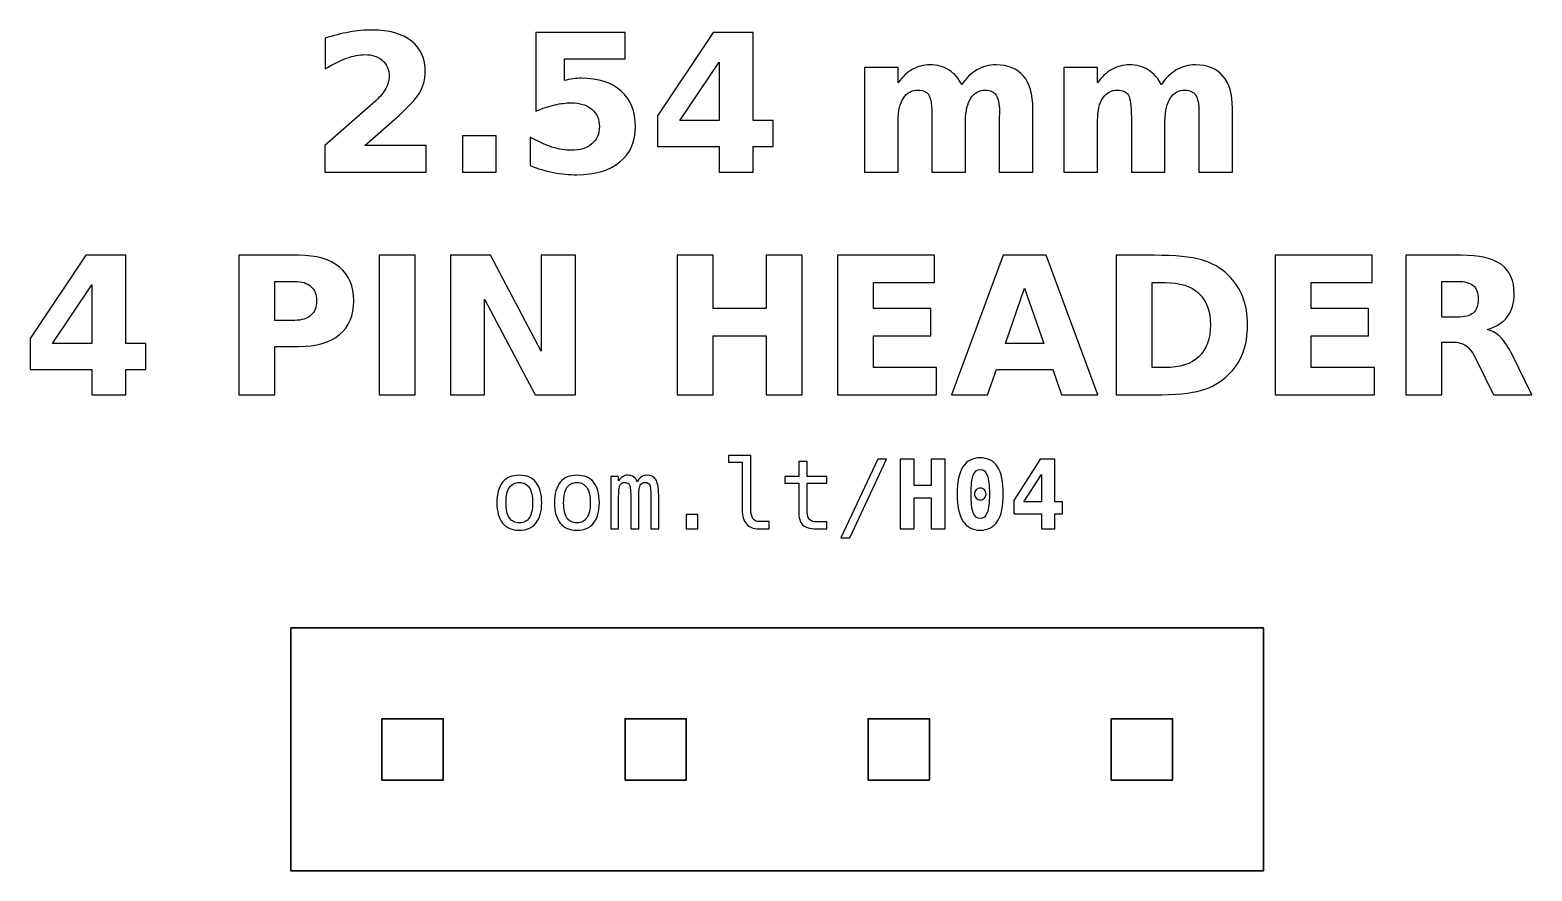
# Model space of a CAD drawing. Header units: centimetres. Extents: x -11.28 to -9.71, y -14.98 to -14.1.
import ezdxf

# ---------------------------------------------------------------- set-up
doc = ezdxf.new("R2010")
doc.units = ezdxf.units.CM
doc.header["$MEASUREMENT"] = 0
doc.layers.add('Layer 1', color=7, linetype='Continuous')

msp = doc.modelspace()

# ---------------------------------------------------------------- linework, layer by layer
at = {"layer": 'Layer 1', "color": 7, "lineweight": 35}
for points in [[(-10.91297, -14.88197), (-10.84897, -14.88197), (-10.84897, -14.81797), (-10.91297, -14.81797), (-10.91297, -14.88197)], [(-10.65897, -14.88197), (-10.59497, -14.88197), (-10.59497, -14.81797), (-10.65897, -14.81797), (-10.65897, -14.88197)], [(-10.40497, -14.88197), (-10.34097, -14.88197), (-10.34097, -14.81797), (-10.40497, -14.81797), (-10.40497, -14.88197)], [(-10.15097, -14.88197), (-10.08697, -14.88197), (-10.08697, -14.81797), (-10.15097, -14.81797), (-10.15097, -14.88197)]]:
    msp.add_lwpolyline(points, close=True, dxfattribs=at)
at = {"layer": 'Layer 1', "color": 250}
for points, knots in [([(-10.93086, -14.21905), (-10.93086, -14.21905), (-10.86669, -14.21905), (-10.86669, -14.21905), (-10.86669, -14.21905), (-10.86669, -14.21905), (-10.86669, -14.24668), (-10.86669, -14.24668), (-10.86669, -14.24668), (-10.86669, -14.24668), (-10.97266, -14.24668), (-10.97266, -14.24668), (-10.97266, -14.24668), (-10.97266, -14.24668), (-10.97266, -14.21905), (-10.97266, -14.21905), (-10.97266, -14.21905), (-10.97266, -14.21905), (-10.91942, -14.17208), (-10.91942, -14.17208), (-10.91942, -14.17208), (-10.91466, -14.16778), (-10.91116, -14.16358), (-10.90889, -14.15948), (-10.90889, -14.15948), (-10.90659, -14.15538), (-10.90546, -14.15111), (-10.90546, -14.14668), (-10.90546, -14.14668), (-10.90546, -14.13985), (-10.90776, -14.13435), (-10.91236, -14.13018), (-10.91236, -14.13018), (-10.91692, -14.12601), (-10.92302, -14.12395), (-10.93066, -14.12395), (-10.93066, -14.12395), (-10.93652, -14.12395), (-10.94292, -14.12521), (-10.94989, -14.12771), (-10.94989, -14.12771), (-10.95686, -14.13021), (-10.96432, -14.13395), (-10.97226, -14.13888), (-10.97226, -14.13888), (-10.97226, -14.13888), (-10.97226, -14.10685), (-10.97226, -14.10685), (-10.97226, -14.10685), (-10.96379, -14.10405), (-10.95542, -14.10191), (-10.94716, -14.10045), (-10.94716, -14.10045), (-10.93889, -14.09898), (-10.93079, -14.09825), (-10.92282, -14.09825), (-10.92282, -14.09825), (-10.90539, -14.09825), (-10.89182, -14.10208), (-10.88216, -14.10978), (-10.88216, -14.10978), (-10.87249, -14.11745), (-10.86766, -14.12815), (-10.86766, -14.14191), (-10.86766, -14.14191), (-10.86766, -14.14985), (-10.86972, -14.15725), (-10.87382, -14.16411), (-10.87382, -14.16411), (-10.87792, -14.17098), (-10.88656, -14.18018), (-10.89969, -14.19171), (-10.89969, -14.19171), (-10.89969, -14.19171), (-10.93086, -14.21905), (-10.93086, -14.21905)], [0, 0, 0, 0, 0.0526316, 0.0526316, 0.0526316, 0.0526316, 0.1052632, 0.1052632, 0.1052632, 0.1052632, 0.1578947, 0.1578947, 0.1578947, 0.1578947, 0.2105263, 0.2105263, 0.2105263, 0.2105263, 0.2631579, 0.2631579, 0.2631579, 0.2631579, 0.3157895, 0.3157895, 0.3157895, 0.3157895, 0.3684211, 0.3684211, 0.3684211, 0.3684211, 0.4210526, 0.4210526, 0.4210526, 0.4210526, 0.4736842, 0.4736842, 0.4736842, 0.4736842, 0.5263158, 0.5263158, 0.5263158, 0.5263158, 0.5789474, 0.5789474, 0.5789474, 0.5789474, 0.6315789, 0.6315789, 0.6315789, 0.6315789, 0.6842105, 0.6842105, 0.6842105, 0.6842105, 0.7368421, 0.7368421, 0.7368421, 0.7368421, 0.7894737, 0.7894737, 0.7894737, 0.7894737, 0.8421053, 0.8421053, 0.8421053, 0.8421053, 0.8947368, 0.8947368, 0.8947368, 0.8947368, 0.9473684, 0.9473684, 0.9473684, 0.9473684, 1, 1, 1, 1]), ([(-10.75215, -14.10088), (-10.75215, -14.10088), (-10.65868, -14.10088), (-10.65868, -14.10088), (-10.65868, -14.10088), (-10.65868, -14.10088), (-10.65868, -14.12851), (-10.65868, -14.12851), (-10.65868, -14.12851), (-10.65868, -14.12851), (-10.72218, -14.12851), (-10.72218, -14.12851), (-10.72218, -14.12851), (-10.72218, -14.12851), (-10.72218, -14.15108), (-10.72218, -14.15108), (-10.72218, -14.15108), (-10.71932, -14.15031), (-10.71645, -14.14971), (-10.71355, -14.14928), (-10.71355, -14.14928), (-10.71065, -14.14885), (-10.70762, -14.14865), (-10.70452, -14.14865), (-10.70452, -14.14865), (-10.68672, -14.14865), (-10.67288, -14.15308), (-10.66298, -14.16198), (-10.66298, -14.16198), (-10.65308, -14.17085), (-10.64815, -14.18325), (-10.64815, -14.19911), (-10.64815, -14.19911), (-10.64815, -14.21488), (-10.65355, -14.22721), (-10.66432, -14.23615), (-10.66432, -14.23615), (-10.67508, -14.24505), (-10.69005, -14.24951), (-10.70918, -14.24951), (-10.70918, -14.24951), (-10.71745, -14.24951), (-10.72565, -14.24871), (-10.73375, -14.24711), (-10.73375, -14.24711), (-10.74185, -14.24551), (-10.74992, -14.24311), (-10.75792, -14.23985), (-10.75792, -14.23985), (-10.75792, -14.23985), (-10.75792, -14.21025), (-10.75792, -14.21025), (-10.75792, -14.21025), (-10.74998, -14.21481), (-10.74245, -14.21821), (-10.73532, -14.22048), (-10.73532, -14.22048), (-10.72818, -14.22278), (-10.72145, -14.22391), (-10.71515, -14.22391), (-10.71515, -14.22391), (-10.70602, -14.22391), (-10.69885, -14.22168), (-10.69362, -14.21721), (-10.69362, -14.21721), (-10.68838, -14.21278), (-10.68575, -14.20675), (-10.68575, -14.19911), (-10.68575, -14.19911), (-10.68575, -14.19145), (-10.68838, -14.18541), (-10.69362, -14.18098), (-10.69362, -14.18098), (-10.69885, -14.17655), (-10.70602, -14.17435), (-10.71515, -14.17435), (-10.71515, -14.17435), (-10.72055, -14.17435), (-10.72632, -14.17505), (-10.73242, -14.17645), (-10.73242, -14.17645), (-10.73855, -14.17785), (-10.74512, -14.18001), (-10.75215, -14.18295), (-10.75215, -14.18295), (-10.75215, -14.18295), (-10.75215, -14.10088), (-10.75215, -14.10088)], [0, 0, 0, 0, 0.0454545, 0.0454545, 0.0454545, 0.0454545, 0.0909091, 0.0909091, 0.0909091, 0.0909091, 0.1363636, 0.1363636, 0.1363636, 0.1363636, 0.1818182, 0.1818182, 0.1818182, 0.1818182, 0.2272727, 0.2272727, 0.2272727, 0.2272727, 0.2727273, 0.2727273, 0.2727273, 0.2727273, 0.3181818, 0.3181818, 0.3181818, 0.3181818, 0.3636364, 0.3636364, 0.3636364, 0.3636364, 0.4090909, 0.4090909, 0.4090909, 0.4090909, 0.4545455, 0.4545455, 0.4545455, 0.4545455, 0.5, 0.5, 0.5, 0.5, 0.5454545, 0.5454545, 0.5454545, 0.5454545, 0.5909091, 0.5909091, 0.5909091, 0.5909091, 0.6363636, 0.6363636, 0.6363636, 0.6363636, 0.6818182, 0.6818182, 0.6818182, 0.6818182, 0.7272727, 0.7272727, 0.7272727, 0.7272727, 0.7727273, 0.7727273, 0.7727273, 0.7727273, 0.8181818, 0.8181818, 0.8181818, 0.8181818, 0.8636364, 0.8636364, 0.8636364, 0.8636364, 0.9090909, 0.9090909, 0.9090909, 0.9090909, 0.9545455, 0.9545455, 0.9545455, 0.9545455, 1, 1, 1, 1]), ([(-10.56678, -14.10088), (-10.56678, -14.10088), (-10.52498, -14.10088), (-10.52498, -14.10088), (-10.52498, -14.10088), (-10.52498, -14.10088), (-10.52498, -14.19288), (-10.52498, -14.19288), (-10.52498, -14.19288), (-10.52498, -14.19288), (-10.50418, -14.19288), (-10.50418, -14.19288), (-10.50418, -14.19288), (-10.50418, -14.19288), (-10.50418, -14.22011), (-10.50418, -14.22011), (-10.50418, -14.22011), (-10.50418, -14.22011), (-10.52498, -14.22011), (-10.52498, -14.22011), (-10.52498, -14.22011), (-10.52498, -14.22011), (-10.52498, -14.24668), (-10.52498, -14.24668), (-10.52498, -14.24668), (-10.52498, -14.24668), (-10.56051, -14.24668), (-10.56051, -14.24668), (-10.56051, -14.24668), (-10.56051, -14.24668), (-10.56051, -14.22011), (-10.56051, -14.22011), (-10.56051, -14.22011), (-10.56051, -14.22011), (-10.62518, -14.22011), (-10.62518, -14.22011), (-10.62518, -14.22011), (-10.62518, -14.22011), (-10.62518, -14.18788), (-10.62518, -14.18788), (-10.62518, -14.18788), (-10.62518, -14.18788), (-10.56678, -14.10088), (-10.56678, -14.10088)], [0, 0, 0, 0, 0.0909091, 0.0909091, 0.0909091, 0.0909091, 0.1818182, 0.1818182, 0.1818182, 0.1818182, 0.2727273, 0.2727273, 0.2727273, 0.2727273, 0.3636364, 0.3636364, 0.3636364, 0.3636364, 0.4545455, 0.4545455, 0.4545455, 0.4545455, 0.5454545, 0.5454545, 0.5454545, 0.5454545, 0.6363636, 0.6363636, 0.6363636, 0.6363636, 0.7272727, 0.7272727, 0.7272727, 0.7272727, 0.8181818, 0.8181818, 0.8181818, 0.8181818, 0.9090909, 0.9090909, 0.9090909, 0.9090909, 1, 1, 1, 1]), ([(-10.56051, -14.13185), (-10.56051, -14.13185), (-10.60175, -14.19288), (-10.60175, -14.19288), (-10.60175, -14.19288), (-10.60175, -14.19288), (-10.56051, -14.19288), (-10.56051, -14.19288), (-10.56051, -14.19288), (-10.56051, -14.19288), (-10.56051, -14.13185), (-10.56051, -14.13185)], [0, 0, 0, 0, 0.3333333, 0.3333333, 0.3333333, 0.3333333, 0.6666667, 0.6666667, 0.6666667, 0.6666667, 1, 1, 1, 1]), ([(-10.30721, -14.15548), (-10.30278, -14.14871), (-10.29755, -14.14355), (-10.29145, -14.14001), (-10.29145, -14.14001), (-10.28535, -14.13645), (-10.27868, -14.13468), (-10.27138, -14.13468), (-10.27138, -14.13468), (-10.25881, -14.13468), (-10.24925, -14.13855), (-10.24268, -14.14631), (-10.24268, -14.14631), (-10.23611, -14.15405), (-10.23281, -14.16531), (-10.23281, -14.18008), (-10.23281, -14.18008), (-10.23281, -14.18008), (-10.23281, -14.24668), (-10.23281, -14.24668), (-10.23281, -14.24668), (-10.23281, -14.24668), (-10.26798, -14.24668), (-10.26798, -14.24668), (-10.26798, -14.24668), (-10.26798, -14.24668), (-10.26798, -14.18965), (-10.26798, -14.18965), (-10.26798, -14.18965), (-10.26791, -14.18881), (-10.26788, -14.18795), (-10.26785, -14.18701), (-10.26785, -14.18701), (-10.26781, -14.18611), (-10.26778, -14.18481), (-10.26778, -14.18311), (-10.26778, -14.18311), (-10.26778, -14.17538), (-10.26891, -14.16975), (-10.27121, -14.16628), (-10.27121, -14.16628), (-10.27348, -14.16278), (-10.27715, -14.16105), (-10.28221, -14.16105), (-10.28221, -14.16105), (-10.28888, -14.16105), (-10.29398, -14.16378), (-10.29761, -14.16925), (-10.29761, -14.16925), (-10.30121, -14.17471), (-10.30308, -14.18261), (-10.30321, -14.19298), (-10.30321, -14.19298), (-10.30321, -14.19298), (-10.30321, -14.24668), (-10.30321, -14.24668), (-10.30321, -14.24668), (-10.30321, -14.24668), (-10.33838, -14.24668), (-10.33838, -14.24668), (-10.33838, -14.24668), (-10.33838, -14.24668), (-10.33838, -14.18965), (-10.33838, -14.18965), (-10.33838, -14.18965), (-10.33838, -14.17755), (-10.33941, -14.16975), (-10.34151, -14.16628), (-10.34151, -14.16628), (-10.34358, -14.16278), (-10.34728, -14.16105), (-10.35261, -14.16105), (-10.35261, -14.16105), (-10.35935, -14.16105), (-10.36451, -14.16381), (-10.36815, -14.16931), (-10.36815, -14.16931), (-10.37178, -14.17481), (-10.37361, -14.18265), (-10.37361, -14.19288), (-10.37361, -14.19288), (-10.37361, -14.19288), (-10.37361, -14.24668), (-10.37361, -14.24668), (-10.37361, -14.24668), (-10.37361, -14.24668), (-10.40878, -14.24668), (-10.40878, -14.24668), (-10.40878, -14.24668), (-10.40878, -14.24668), (-10.40878, -14.13731), (-10.40878, -14.13731), (-10.40878, -14.13731), (-10.40878, -14.13731), (-10.37361, -14.13731), (-10.37361, -14.13731), (-10.37361, -14.13731), (-10.37361, -14.13731), (-10.37361, -14.15335), (-10.37361, -14.15335), (-10.37361, -14.15335), (-10.36931, -14.14715), (-10.36438, -14.14251), (-10.35881, -14.13938), (-10.35881, -14.13938), (-10.35325, -14.13625), (-10.34711, -14.13468), (-10.34041, -14.13468), (-10.34041, -14.13468), (-10.33288, -14.13468), (-10.32618, -14.13651), (-10.32041, -14.14015), (-10.32041, -14.14015), (-10.31461, -14.14381), (-10.31021, -14.14891), (-10.30721, -14.15548)], [0, 0, 0, 0, 0.0344828, 0.0344828, 0.0344828, 0.0344828, 0.0689655, 0.0689655, 0.0689655, 0.0689655, 0.1034483, 0.1034483, 0.1034483, 0.1034483, 0.137931, 0.137931, 0.137931, 0.137931, 0.1724138, 0.1724138, 0.1724138, 0.1724138, 0.2068966, 0.2068966, 0.2068966, 0.2068966, 0.2413793, 0.2413793, 0.2413793, 0.2413793, 0.2758621, 0.2758621, 0.2758621, 0.2758621, 0.3103448, 0.3103448, 0.3103448, 0.3103448, 0.3448276, 0.3448276, 0.3448276, 0.3448276, 0.3793103, 0.3793103, 0.3793103, 0.3793103, 0.4137931, 0.4137931, 0.4137931, 0.4137931, 0.4482759, 0.4482759, 0.4482759, 0.4482759, 0.4827586, 0.4827586, 0.4827586, 0.4827586, 0.5172414, 0.5172414, 0.5172414, 0.5172414, 0.5517241, 0.5517241, 0.5517241, 0.5517241, 0.5862069, 0.5862069, 0.5862069, 0.5862069, 0.6206897, 0.6206897, 0.6206897, 0.6206897, 0.6551724, 0.6551724, 0.6551724, 0.6551724, 0.6896552, 0.6896552, 0.6896552, 0.6896552, 0.7241379, 0.7241379, 0.7241379, 0.7241379, 0.7586207, 0.7586207, 0.7586207, 0.7586207, 0.7931034, 0.7931034, 0.7931034, 0.7931034, 0.8275862, 0.8275862, 0.8275862, 0.8275862, 0.862069, 0.862069, 0.862069, 0.862069, 0.8965517, 0.8965517, 0.8965517, 0.8965517, 0.9310345, 0.9310345, 0.9310345, 0.9310345, 0.9655172, 0.9655172, 0.9655172, 0.9655172, 1, 1, 1, 1]), ([(-10.09881, -14.15548), (-10.09438, -14.14871), (-10.08915, -14.14355), (-10.08305, -14.14001), (-10.08305, -14.14001), (-10.07695, -14.13645), (-10.07028, -14.13468), (-10.06298, -14.13468), (-10.06298, -14.13468), (-10.05041, -14.13468), (-10.04085, -14.13855), (-10.03428, -14.14631), (-10.03428, -14.14631), (-10.02771, -14.15405), (-10.02441, -14.16531), (-10.02441, -14.18008), (-10.02441, -14.18008), (-10.02441, -14.18008), (-10.02441, -14.24668), (-10.02441, -14.24668), (-10.02441, -14.24668), (-10.02441, -14.24668), (-10.05958, -14.24668), (-10.05958, -14.24668), (-10.05958, -14.24668), (-10.05958, -14.24668), (-10.05958, -14.18965), (-10.05958, -14.18965), (-10.05958, -14.18965), (-10.05951, -14.18881), (-10.05948, -14.18795), (-10.05945, -14.18701), (-10.05945, -14.18701), (-10.05941, -14.18611), (-10.05938, -14.18481), (-10.05938, -14.18311), (-10.05938, -14.18311), (-10.05938, -14.17538), (-10.06051, -14.16975), (-10.06281, -14.16628), (-10.06281, -14.16628), (-10.06508, -14.16278), (-10.06875, -14.16105), (-10.07381, -14.16105), (-10.07381, -14.16105), (-10.08048, -14.16105), (-10.08558, -14.16378), (-10.08921, -14.16925), (-10.08921, -14.16925), (-10.09281, -14.17471), (-10.09468, -14.18261), (-10.09481, -14.19298), (-10.09481, -14.19298), (-10.09481, -14.19298), (-10.09481, -14.24668), (-10.09481, -14.24668), (-10.09481, -14.24668), (-10.09481, -14.24668), (-10.12998, -14.24668), (-10.12998, -14.24668), (-10.12998, -14.24668), (-10.12998, -14.24668), (-10.12998, -14.18965), (-10.12998, -14.18965), (-10.12998, -14.18965), (-10.12998, -14.17755), (-10.13101, -14.16975), (-10.13311, -14.16628), (-10.13311, -14.16628), (-10.13518, -14.16278), (-10.13888, -14.16105), (-10.14421, -14.16105), (-10.14421, -14.16105), (-10.15095, -14.16105), (-10.15611, -14.16381), (-10.15975, -14.16931), (-10.15975, -14.16931), (-10.16338, -14.17481), (-10.16521, -14.18265), (-10.16521, -14.19288), (-10.16521, -14.19288), (-10.16521, -14.19288), (-10.16521, -14.24668), (-10.16521, -14.24668), (-10.16521, -14.24668), (-10.16521, -14.24668), (-10.20038, -14.24668), (-10.20038, -14.24668), (-10.20038, -14.24668), (-10.20038, -14.24668), (-10.20038, -14.13731), (-10.20038, -14.13731), (-10.20038, -14.13731), (-10.20038, -14.13731), (-10.16521, -14.13731), (-10.16521, -14.13731), (-10.16521, -14.13731), (-10.16521, -14.13731), (-10.16521, -14.15335), (-10.16521, -14.15335), (-10.16521, -14.15335), (-10.16091, -14.14715), (-10.15598, -14.14251), (-10.15041, -14.13938), (-10.15041, -14.13938), (-10.14485, -14.13625), (-10.13871, -14.13468), (-10.13201, -14.13468), (-10.13201, -14.13468), (-10.12448, -14.13468), (-10.11778, -14.13651), (-10.11201, -14.14015), (-10.11201, -14.14015), (-10.10621, -14.14381), (-10.10181, -14.14891), (-10.09881, -14.15548)], [0, 0, 0, 0, 0.0344828, 0.0344828, 0.0344828, 0.0344828, 0.0689655, 0.0689655, 0.0689655, 0.0689655, 0.1034483, 0.1034483, 0.1034483, 0.1034483, 0.137931, 0.137931, 0.137931, 0.137931, 0.1724138, 0.1724138, 0.1724138, 0.1724138, 0.2068966, 0.2068966, 0.2068966, 0.2068966, 0.2413793, 0.2413793, 0.2413793, 0.2413793, 0.2758621, 0.2758621, 0.2758621, 0.2758621, 0.3103448, 0.3103448, 0.3103448, 0.3103448, 0.3448276, 0.3448276, 0.3448276, 0.3448276, 0.3793103, 0.3793103, 0.3793103, 0.3793103, 0.4137931, 0.4137931, 0.4137931, 0.4137931, 0.4482759, 0.4482759, 0.4482759, 0.4482759, 0.4827586, 0.4827586, 0.4827586, 0.4827586, 0.5172414, 0.5172414, 0.5172414, 0.5172414, 0.5517241, 0.5517241, 0.5517241, 0.5517241, 0.5862069, 0.5862069, 0.5862069, 0.5862069, 0.6206897, 0.6206897, 0.6206897, 0.6206897, 0.6551724, 0.6551724, 0.6551724, 0.6551724, 0.6896552, 0.6896552, 0.6896552, 0.6896552, 0.7241379, 0.7241379, 0.7241379, 0.7241379, 0.7586207, 0.7586207, 0.7586207, 0.7586207, 0.7931034, 0.7931034, 0.7931034, 0.7931034, 0.8275862, 0.8275862, 0.8275862, 0.8275862, 0.862069, 0.862069, 0.862069, 0.862069, 0.8965517, 0.8965517, 0.8965517, 0.8965517, 0.9310345, 0.9310345, 0.9310345, 0.9310345, 0.9655172, 0.9655172, 0.9655172, 0.9655172, 1, 1, 1, 1]), ([(-10.82892, -14.20888), (-10.82892, -14.20888), (-10.79375, -14.20888), (-10.79375, -14.20888), (-10.79375, -14.20888), (-10.79375, -14.20888), (-10.79375, -14.24668), (-10.79375, -14.24668), (-10.79375, -14.24668), (-10.79375, -14.24668), (-10.82892, -14.24668), (-10.82892, -14.24668), (-10.82892, -14.24668), (-10.82892, -14.24668), (-10.82892, -14.20888), (-10.82892, -14.20888)], [0, 0, 0, 0, 0.25, 0.25, 0.25, 0.25, 0.5, 0.5, 0.5, 0.5, 0.75, 0.75, 0.75, 0.75, 1, 1, 1, 1]), ([(-11.22223, -14.33368), (-11.22223, -14.33368), (-11.18043, -14.33368), (-11.18043, -14.33368), (-11.18043, -14.33368), (-11.18043, -14.33368), (-11.18043, -14.42568), (-11.18043, -14.42568), (-11.18043, -14.42568), (-11.18043, -14.42568), (-11.15963, -14.42568), (-11.15963, -14.42568), (-11.15963, -14.42568), (-11.15963, -14.42568), (-11.15963, -14.45291), (-11.15963, -14.45291), (-11.15963, -14.45291), (-11.15963, -14.45291), (-11.18043, -14.45291), (-11.18043, -14.45291), (-11.18043, -14.45291), (-11.18043, -14.45291), (-11.18043, -14.47948), (-11.18043, -14.47948), (-11.18043, -14.47948), (-11.18043, -14.47948), (-11.21596, -14.47948), (-11.21596, -14.47948), (-11.21596, -14.47948), (-11.21596, -14.47948), (-11.21596, -14.45291), (-11.21596, -14.45291), (-11.21596, -14.45291), (-11.21596, -14.45291), (-11.28063, -14.45291), (-11.28063, -14.45291), (-11.28063, -14.45291), (-11.28063, -14.45291), (-11.28063, -14.42068), (-11.28063, -14.42068), (-11.28063, -14.42068), (-11.28063, -14.42068), (-11.22223, -14.33368), (-11.22223, -14.33368)], [0, 0, 0, 0, 0.0909091, 0.0909091, 0.0909091, 0.0909091, 0.1818182, 0.1818182, 0.1818182, 0.1818182, 0.2727273, 0.2727273, 0.2727273, 0.2727273, 0.3636364, 0.3636364, 0.3636364, 0.3636364, 0.4545455, 0.4545455, 0.4545455, 0.4545455, 0.5454545, 0.5454545, 0.5454545, 0.5454545, 0.6363636, 0.6363636, 0.6363636, 0.6363636, 0.7272727, 0.7272727, 0.7272727, 0.7272727, 0.8181818, 0.8181818, 0.8181818, 0.8181818, 0.9090909, 0.9090909, 0.9090909, 0.9090909, 1, 1, 1, 1]), ([(-11.06246, -14.33368), (-11.06246, -14.33368), (-11.00006, -14.33368), (-11.00006, -14.33368), (-11.00006, -14.33368), (-10.9815, -14.33368), (-10.96726, -14.33781), (-10.95733, -14.34605), (-10.95733, -14.34605), (-10.9474, -14.35428), (-10.94243, -14.36601), (-10.94243, -14.38125), (-10.94243, -14.38125), (-10.94243, -14.39651), (-10.9474, -14.40828), (-10.95733, -14.41651), (-10.95733, -14.41651), (-10.96726, -14.42475), (-10.9815, -14.42888), (-11.00006, -14.42888), (-11.00006, -14.42888), (-11.00006, -14.42888), (-11.02486, -14.42888), (-11.02486, -14.42888), (-11.02486, -14.42888), (-11.02486, -14.42888), (-11.02486, -14.47948), (-11.02486, -14.47948), (-11.02486, -14.47948), (-11.02486, -14.47948), (-11.06246, -14.47948), (-11.06246, -14.47948), (-11.06246, -14.47948), (-11.06246, -14.47948), (-11.06246, -14.33368), (-11.06246, -14.33368)], [0, 0, 0, 0, 0.1111111, 0.1111111, 0.1111111, 0.1111111, 0.2222222, 0.2222222, 0.2222222, 0.2222222, 0.3333333, 0.3333333, 0.3333333, 0.3333333, 0.4444444, 0.4444444, 0.4444444, 0.4444444, 0.5555556, 0.5555556, 0.5555556, 0.5555556, 0.6666667, 0.6666667, 0.6666667, 0.6666667, 0.7777778, 0.7777778, 0.7777778, 0.7777778, 0.8888889, 0.8888889, 0.8888889, 0.8888889, 1, 1, 1, 1]), ([(-10.91589, -14.33368), (-10.91589, -14.33368), (-10.87829, -14.33368), (-10.87829, -14.33368), (-10.87829, -14.33368), (-10.87829, -14.33368), (-10.87829, -14.47948), (-10.87829, -14.47948), (-10.87829, -14.47948), (-10.87829, -14.47948), (-10.91589, -14.47948), (-10.91589, -14.47948), (-10.91589, -14.47948), (-10.91589, -14.47948), (-10.91589, -14.33368), (-10.91589, -14.33368)], [0, 0, 0, 0, 0.25, 0.25, 0.25, 0.25, 0.5, 0.5, 0.5, 0.5, 0.75, 0.75, 0.75, 0.75, 1, 1, 1, 1]), ([(-10.84149, -14.33368), (-10.84149, -14.33368), (-10.79949, -14.33368), (-10.79949, -14.33368), (-10.79949, -14.33368), (-10.79949, -14.33368), (-10.74646, -14.43368), (-10.74646, -14.43368), (-10.74646, -14.43368), (-10.74646, -14.43368), (-10.74646, -14.33368), (-10.74646, -14.33368), (-10.74646, -14.33368), (-10.74646, -14.33368), (-10.71083, -14.33368), (-10.71083, -14.33368), (-10.71083, -14.33368), (-10.71083, -14.33368), (-10.71083, -14.47948), (-10.71083, -14.47948), (-10.71083, -14.47948), (-10.71083, -14.47948), (-10.75283, -14.47948), (-10.75283, -14.47948), (-10.75283, -14.47948), (-10.75283, -14.47948), (-10.80586, -14.37948), (-10.80586, -14.37948), (-10.80586, -14.37948), (-10.80586, -14.37948), (-10.80586, -14.47948), (-10.80586, -14.47948), (-10.80586, -14.47948), (-10.80586, -14.47948), (-10.84149, -14.47948), (-10.84149, -14.47948), (-10.84149, -14.47948), (-10.84149, -14.47948), (-10.84149, -14.33368), (-10.84149, -14.33368)], [0, 0, 0, 0, 0.1, 0.1, 0.1, 0.1, 0.2, 0.2, 0.2, 0.2, 0.3, 0.3, 0.3, 0.3, 0.4, 0.4, 0.4, 0.4, 0.5, 0.5, 0.5, 0.5, 0.6, 0.6, 0.6, 0.6, 0.7, 0.7, 0.7, 0.7, 0.8, 0.8, 0.8, 0.8, 0.9, 0.9, 0.9, 0.9, 1, 1, 1, 1]), ([(-10.60449, -14.33368), (-10.60449, -14.33368), (-10.56689, -14.33368), (-10.56689, -14.33368), (-10.56689, -14.33368), (-10.56689, -14.33368), (-10.56689, -14.38925), (-10.56689, -14.38925), (-10.56689, -14.38925), (-10.56689, -14.38925), (-10.51143, -14.38925), (-10.51143, -14.38925), (-10.51143, -14.38925), (-10.51143, -14.38925), (-10.51143, -14.33368), (-10.51143, -14.33368), (-10.51143, -14.33368), (-10.51143, -14.33368), (-10.47383, -14.33368), (-10.47383, -14.33368), (-10.47383, -14.33368), (-10.47383, -14.33368), (-10.47383, -14.47948), (-10.47383, -14.47948), (-10.47383, -14.47948), (-10.47383, -14.47948), (-10.51143, -14.47948), (-10.51143, -14.47948), (-10.51143, -14.47948), (-10.51143, -14.47948), (-10.51143, -14.41768), (-10.51143, -14.41768), (-10.51143, -14.41768), (-10.51143, -14.41768), (-10.56689, -14.41768), (-10.56689, -14.41768), (-10.56689, -14.41768), (-10.56689, -14.41768), (-10.56689, -14.47948), (-10.56689, -14.47948), (-10.56689, -14.47948), (-10.56689, -14.47948), (-10.60449, -14.47948), (-10.60449, -14.47948), (-10.60449, -14.47948), (-10.60449, -14.47948), (-10.60449, -14.33368), (-10.60449, -14.33368)], [0, 0, 0, 0, 0.0833333, 0.0833333, 0.0833333, 0.0833333, 0.1666667, 0.1666667, 0.1666667, 0.1666667, 0.25, 0.25, 0.25, 0.25, 0.3333333, 0.3333333, 0.3333333, 0.3333333, 0.4166667, 0.4166667, 0.4166667, 0.4166667, 0.5, 0.5, 0.5, 0.5, 0.5833333, 0.5833333, 0.5833333, 0.5833333, 0.6666667, 0.6666667, 0.6666667, 0.6666667, 0.75, 0.75, 0.75, 0.75, 0.8333333, 0.8333333, 0.8333333, 0.8333333, 0.9166667, 0.9166667, 0.9166667, 0.9166667, 1, 1, 1, 1]), ([(-10.43712, -14.33368), (-10.43712, -14.33368), (-10.33566, -14.33368), (-10.33566, -14.33368), (-10.33566, -14.33368), (-10.33566, -14.33368), (-10.33566, -14.36211), (-10.33566, -14.36211), (-10.33566, -14.36211), (-10.33566, -14.36211), (-10.39952, -14.36211), (-10.39952, -14.36211), (-10.39952, -14.36211), (-10.39952, -14.36211), (-10.39952, -14.38925), (-10.39952, -14.38925), (-10.39952, -14.38925), (-10.39952, -14.38925), (-10.33949, -14.38925), (-10.33949, -14.38925), (-10.33949, -14.38925), (-10.33949, -14.38925), (-10.33949, -14.41768), (-10.33949, -14.41768), (-10.33949, -14.41768), (-10.33949, -14.41768), (-10.39952, -14.41768), (-10.39952, -14.41768), (-10.39952, -14.41768), (-10.39952, -14.41768), (-10.39952, -14.45105), (-10.39952, -14.45105), (-10.39952, -14.45105), (-10.39952, -14.45105), (-10.33352, -14.45105), (-10.33352, -14.45105), (-10.33352, -14.45105), (-10.33352, -14.45105), (-10.33352, -14.47948), (-10.33352, -14.47948), (-10.33352, -14.47948), (-10.33352, -14.47948), (-10.43712, -14.47948), (-10.43712, -14.47948), (-10.43712, -14.47948), (-10.43712, -14.47948), (-10.43712, -14.33368), (-10.43712, -14.33368)], [0, 0, 0, 0, 0.0833333, 0.0833333, 0.0833333, 0.0833333, 0.1666667, 0.1666667, 0.1666667, 0.1666667, 0.25, 0.25, 0.25, 0.25, 0.3333333, 0.3333333, 0.3333333, 0.3333333, 0.4166667, 0.4166667, 0.4166667, 0.4166667, 0.5, 0.5, 0.5, 0.5, 0.5833333, 0.5833333, 0.5833333, 0.5833333, 0.6666667, 0.6666667, 0.6666667, 0.6666667, 0.75, 0.75, 0.75, 0.75, 0.8333333, 0.8333333, 0.8333333, 0.8333333, 0.9166667, 0.9166667, 0.9166667, 0.9166667, 1, 1, 1, 1]), ([(-10.21203, -14.45295), (-10.21203, -14.45295), (-10.27083, -14.45295), (-10.27083, -14.45295), (-10.27083, -14.45295), (-10.27083, -14.45295), (-10.28009, -14.47948), (-10.28009, -14.47948), (-10.28009, -14.47948), (-10.28009, -14.47948), (-10.31789, -14.47948), (-10.31789, -14.47948), (-10.31789, -14.47948), (-10.31789, -14.47948), (-10.26389, -14.33368), (-10.26389, -14.33368), (-10.26389, -14.33368), (-10.26389, -14.33368), (-10.21906, -14.33368), (-10.21906, -14.33368), (-10.21906, -14.33368), (-10.21906, -14.33368), (-10.16506, -14.47948), (-10.16506, -14.47948), (-10.16506, -14.47948), (-10.16506, -14.47948), (-10.20286, -14.47948), (-10.20286, -14.47948), (-10.20286, -14.47948), (-10.20286, -14.47948), (-10.21203, -14.45295), (-10.21203, -14.45295)], [0, 0, 0, 0, 0.125, 0.125, 0.125, 0.125, 0.25, 0.25, 0.25, 0.25, 0.375, 0.375, 0.375, 0.375, 0.5, 0.5, 0.5, 0.5, 0.625, 0.625, 0.625, 0.625, 0.75, 0.75, 0.75, 0.75, 0.875, 0.875, 0.875, 0.875, 1, 1, 1, 1]), ([(-10.14569, -14.33368), (-10.14569, -14.33368), (-10.10603, -14.33368), (-10.10603, -14.33368), (-10.10603, -14.33368), (-10.08389, -14.33368), (-10.06743, -14.33525), (-10.05659, -14.33841), (-10.05659, -14.33841), (-10.04576, -14.34158), (-10.03646, -14.34691), (-10.02869, -14.35448), (-10.02869, -14.35448), (-10.02186, -14.36105), (-10.01679, -14.36865), (-10.01346, -14.37725), (-10.01346, -14.37725), (-10.01016, -14.38581), (-10.00849, -14.39555), (-10.00849, -14.40645), (-10.00849, -14.40645), (-10.00849, -14.41745), (-10.01016, -14.42725), (-10.01346, -14.43588), (-10.01346, -14.43588), (-10.01679, -14.44451), (-10.02186, -14.45211), (-10.02869, -14.45868), (-10.02869, -14.45868), (-10.03653, -14.46625), (-10.04589, -14.47158), (-10.05683, -14.47475), (-10.05683, -14.47475), (-10.06776, -14.47791), (-10.08416, -14.47948), (-10.10603, -14.47948), (-10.10603, -14.47948), (-10.10603, -14.47948), (-10.14569, -14.47948), (-10.14569, -14.47948), (-10.14569, -14.47948), (-10.14569, -14.47948), (-10.14569, -14.33368), (-10.14569, -14.33368)], [0, 0, 0, 0, 0.0909091, 0.0909091, 0.0909091, 0.0909091, 0.1818182, 0.1818182, 0.1818182, 0.1818182, 0.2727273, 0.2727273, 0.2727273, 0.2727273, 0.3636364, 0.3636364, 0.3636364, 0.3636364, 0.4545455, 0.4545455, 0.4545455, 0.4545455, 0.5454545, 0.5454545, 0.5454545, 0.5454545, 0.6363636, 0.6363636, 0.6363636, 0.6363636, 0.7272727, 0.7272727, 0.7272727, 0.7272727, 0.8181818, 0.8181818, 0.8181818, 0.8181818, 0.9090909, 0.9090909, 0.9090909, 0.9090909, 1, 1, 1, 1]), ([(-9.97969, -14.33368), (-9.97969, -14.33368), (-9.87823, -14.33368), (-9.87823, -14.33368), (-9.87823, -14.33368), (-9.87823, -14.33368), (-9.87823, -14.36211), (-9.87823, -14.36211), (-9.87823, -14.36211), (-9.87823, -14.36211), (-9.94209, -14.36211), (-9.94209, -14.36211), (-9.94209, -14.36211), (-9.94209, -14.36211), (-9.94209, -14.38925), (-9.94209, -14.38925), (-9.94209, -14.38925), (-9.94209, -14.38925), (-9.88206, -14.38925), (-9.88206, -14.38925), (-9.88206, -14.38925), (-9.88206, -14.38925), (-9.88206, -14.41768), (-9.88206, -14.41768), (-9.88206, -14.41768), (-9.88206, -14.41768), (-9.94209, -14.41768), (-9.94209, -14.41768), (-9.94209, -14.41768), (-9.94209, -14.41768), (-9.94209, -14.45105), (-9.94209, -14.45105), (-9.94209, -14.45105), (-9.94209, -14.45105), (-9.87609, -14.45105), (-9.87609, -14.45105), (-9.87609, -14.45105), (-9.87609, -14.45105), (-9.87609, -14.47948), (-9.87609, -14.47948), (-9.87609, -14.47948), (-9.87609, -14.47948), (-9.97969, -14.47948), (-9.97969, -14.47948), (-9.97969, -14.47948), (-9.97969, -14.47948), (-9.97969, -14.33368), (-9.97969, -14.33368)], [0, 0, 0, 0, 0.0833333, 0.0833333, 0.0833333, 0.0833333, 0.1666667, 0.1666667, 0.1666667, 0.1666667, 0.25, 0.25, 0.25, 0.25, 0.3333333, 0.3333333, 0.3333333, 0.3333333, 0.4166667, 0.4166667, 0.4166667, 0.4166667, 0.5, 0.5, 0.5, 0.5, 0.5833333, 0.5833333, 0.5833333, 0.5833333, 0.6666667, 0.6666667, 0.6666667, 0.6666667, 0.75, 0.75, 0.75, 0.75, 0.8333333, 0.8333333, 0.8333333, 0.8333333, 0.9166667, 0.9166667, 0.9166667, 0.9166667, 1, 1, 1, 1]), ([(-9.80546, -14.42431), (-9.80546, -14.42431), (-9.80546, -14.47948), (-9.80546, -14.47948), (-9.80546, -14.47948), (-9.80546, -14.47948), (-9.84306, -14.47948), (-9.84306, -14.47948), (-9.84306, -14.47948), (-9.84306, -14.47948), (-9.84306, -14.33368), (-9.84306, -14.33368), (-9.84306, -14.33368), (-9.84306, -14.33368), (-9.78563, -14.33368), (-9.78563, -14.33368), (-9.78563, -14.33368), (-9.76643, -14.33368), (-9.75233, -14.33691), (-9.7434, -14.34335), (-9.7434, -14.34335), (-9.73443, -14.34978), (-9.72996, -14.35998), (-9.72996, -14.37391), (-9.72996, -14.37391), (-9.72996, -14.38355), (-9.7323, -14.39148), (-9.73693, -14.39765), (-9.73693, -14.39765), (-9.7416, -14.40385), (-9.74863, -14.40841), (-9.758, -14.41131), (-9.758, -14.41131), (-9.75286, -14.41251), (-9.74823, -14.41515), (-9.74416, -14.41928), (-9.74416, -14.41928), (-9.7401, -14.42341), (-9.736, -14.42968), (-9.73183, -14.43808), (-9.73183, -14.43808), (-9.73183, -14.43808), (-9.7114, -14.47948), (-9.7114, -14.47948), (-9.7114, -14.47948), (-9.7114, -14.47948), (-9.75146, -14.47948), (-9.75146, -14.47948), (-9.75146, -14.47948), (-9.75146, -14.47948), (-9.76923, -14.44325), (-9.76923, -14.44325), (-9.76923, -14.44325), (-9.7728, -14.43598), (-9.77643, -14.43098), (-9.78013, -14.42831), (-9.78013, -14.42831), (-9.7838, -14.42565), (-9.7887, -14.42431), (-9.79483, -14.42431), (-9.79483, -14.42431), (-9.79483, -14.42431), (-9.80546, -14.42431), (-9.80546, -14.42431)], [0, 0, 0, 0, 0.0625, 0.0625, 0.0625, 0.0625, 0.125, 0.125, 0.125, 0.125, 0.1875, 0.1875, 0.1875, 0.1875, 0.25, 0.25, 0.25, 0.25, 0.3125, 0.3125, 0.3125, 0.3125, 0.375, 0.375, 0.375, 0.375, 0.4375, 0.4375, 0.4375, 0.4375, 0.5, 0.5, 0.5, 0.5, 0.5625, 0.5625, 0.5625, 0.5625, 0.625, 0.625, 0.625, 0.625, 0.6875, 0.6875, 0.6875, 0.6875, 0.75, 0.75, 0.75, 0.75, 0.8125, 0.8125, 0.8125, 0.8125, 0.875, 0.875, 0.875, 0.875, 0.9375, 0.9375, 0.9375, 0.9375, 1, 1, 1, 1]), ([(-11.21596, -14.36465), (-11.21596, -14.36465), (-11.2572, -14.42568), (-11.2572, -14.42568), (-11.2572, -14.42568), (-11.2572, -14.42568), (-11.21596, -14.42568), (-11.21596, -14.42568), (-11.21596, -14.42568), (-11.21596, -14.42568), (-11.21596, -14.36465), (-11.21596, -14.36465)], [0, 0, 0, 0, 0.3333333, 0.3333333, 0.3333333, 0.3333333, 0.6666667, 0.6666667, 0.6666667, 0.6666667, 1, 1, 1, 1]), ([(-11.02486, -14.36091), (-11.02486, -14.36091), (-11.02486, -14.40165), (-11.02486, -14.40165), (-11.02486, -14.40165), (-11.02486, -14.40165), (-11.00406, -14.40165), (-11.00406, -14.40165), (-11.00406, -14.40165), (-10.99676, -14.40165), (-10.99113, -14.39988), (-10.98716, -14.39631), (-10.98716, -14.39631), (-10.9832, -14.39278), (-10.9812, -14.38775), (-10.9812, -14.38125), (-10.9812, -14.38125), (-10.9812, -14.37471), (-10.9832, -14.36971), (-10.98716, -14.36618), (-10.98716, -14.36618), (-10.99113, -14.36268), (-10.99676, -14.36091), (-11.00406, -14.36091), (-11.00406, -14.36091), (-11.00406, -14.36091), (-11.02486, -14.36091), (-11.02486, -14.36091)], [0, 0, 0, 0, 0.1428571, 0.1428571, 0.1428571, 0.1428571, 0.2857143, 0.2857143, 0.2857143, 0.2857143, 0.4285714, 0.4285714, 0.4285714, 0.4285714, 0.5714286, 0.5714286, 0.5714286, 0.5714286, 0.7142857, 0.7142857, 0.7142857, 0.7142857, 0.8571429, 0.8571429, 0.8571429, 0.8571429, 1, 1, 1, 1]), ([(-10.26146, -14.42588), (-10.26146, -14.42588), (-10.22149, -14.42588), (-10.22149, -14.42588), (-10.22149, -14.42588), (-10.22149, -14.42588), (-10.24143, -14.36788), (-10.24143, -14.36788), (-10.24143, -14.36788), (-10.24143, -14.36788), (-10.26146, -14.42588), (-10.26146, -14.42588)], [0, 0, 0, 0, 0.3333333, 0.3333333, 0.3333333, 0.3333333, 0.6666667, 0.6666667, 0.6666667, 0.6666667, 1, 1, 1, 1]), ([(-10.10809, -14.36211), (-10.10809, -14.36211), (-10.10809, -14.45105), (-10.10809, -14.45105), (-10.10809, -14.45105), (-10.10809, -14.45105), (-10.09463, -14.45105), (-10.09463, -14.45105), (-10.09463, -14.45105), (-10.07926, -14.45105), (-10.06753, -14.44725), (-10.05943, -14.43961), (-10.05943, -14.43961), (-10.05133, -14.43201), (-10.04726, -14.42095), (-10.04726, -14.40645), (-10.04726, -14.40645), (-10.04726, -14.39198), (-10.05129, -14.38098), (-10.05936, -14.37345), (-10.05936, -14.37345), (-10.06743, -14.36588), (-10.07919, -14.36211), (-10.09463, -14.36211), (-10.09463, -14.36211), (-10.09463, -14.36211), (-10.10809, -14.36211), (-10.10809, -14.36211)], [0, 0, 0, 0, 0.1428571, 0.1428571, 0.1428571, 0.1428571, 0.2857143, 0.2857143, 0.2857143, 0.2857143, 0.4285714, 0.4285714, 0.4285714, 0.4285714, 0.5714286, 0.5714286, 0.5714286, 0.5714286, 0.7142857, 0.7142857, 0.7142857, 0.7142857, 0.8571429, 0.8571429, 0.8571429, 0.8571429, 1, 1, 1, 1]), ([(-9.78963, -14.39835), (-9.78176, -14.39835), (-9.7761, -14.39688), (-9.7727, -14.39395), (-9.7727, -14.39395), (-9.76926, -14.39101), (-9.76756, -14.38618), (-9.76756, -14.37948), (-9.76756, -14.37948), (-9.76756, -14.37285), (-9.76926, -14.36808), (-9.7727, -14.36521), (-9.7727, -14.36521), (-9.7761, -14.36235), (-9.78176, -14.36091), (-9.78963, -14.36091), (-9.78963, -14.36091), (-9.78963, -14.36091), (-9.80546, -14.36091), (-9.80546, -14.36091), (-9.80546, -14.36091), (-9.80546, -14.36091), (-9.80546, -14.39835), (-9.80546, -14.39835), (-9.80546, -14.39835), (-9.80546, -14.39835), (-9.78963, -14.39835), (-9.78963, -14.39835)], [0, 0, 0, 0, 0.1428571, 0.1428571, 0.1428571, 0.1428571, 0.2857143, 0.2857143, 0.2857143, 0.2857143, 0.4285714, 0.4285714, 0.4285714, 0.4285714, 0.5714286, 0.5714286, 0.5714286, 0.5714286, 0.7142857, 0.7142857, 0.7142857, 0.7142857, 0.8571429, 0.8571429, 0.8571429, 0.8571429, 1, 1, 1, 1]), ([(-10.52753, -14.59965), (-10.52753, -14.60369), (-10.5268, -14.60672), (-10.52531, -14.60877), (-10.52531, -14.60877), (-10.52383, -14.61082), (-10.52165, -14.61185), (-10.51875, -14.61185), (-10.51875, -14.61185), (-10.51875, -14.61185), (-10.50825, -14.61185), (-10.50825, -14.61185), (-10.50825, -14.61185), (-10.50825, -14.61185), (-10.50825, -14.61947), (-10.50825, -14.61947), (-10.50825, -14.61947), (-10.50825, -14.61947), (-10.51961, -14.61947), (-10.51961, -14.61947), (-10.51961, -14.61947), (-10.525, -14.61947), (-10.52915, -14.61774), (-10.5321, -14.61429), (-10.5321, -14.61429), (-10.53505, -14.61084), (-10.53651, -14.60595), (-10.53651, -14.59965), (-10.53651, -14.59965), (-10.53651, -14.59965), (-10.53651, -14.54999), (-10.53651, -14.54999), (-10.53651, -14.54999), (-10.53651, -14.54999), (-10.55091, -14.54999), (-10.55091, -14.54999), (-10.55091, -14.54999), (-10.55091, -14.54999), (-10.55091, -14.54295), (-10.55091, -14.54295), (-10.55091, -14.54295), (-10.55091, -14.54295), (-10.52753, -14.54295), (-10.52753, -14.54295), (-10.52753, -14.54295), (-10.52753, -14.54295), (-10.52753, -14.59965), (-10.52753, -14.59965)], [0, 0, 0, 0, 0.0833333, 0.0833333, 0.0833333, 0.0833333, 0.1666667, 0.1666667, 0.1666667, 0.1666667, 0.25, 0.25, 0.25, 0.25, 0.3333333, 0.3333333, 0.3333333, 0.3333333, 0.4166667, 0.4166667, 0.4166667, 0.4166667, 0.5, 0.5, 0.5, 0.5, 0.5833333, 0.5833333, 0.5833333, 0.5833333, 0.6666667, 0.6666667, 0.6666667, 0.6666667, 0.75, 0.75, 0.75, 0.75, 0.8333333, 0.8333333, 0.8333333, 0.8333333, 0.9166667, 0.9166667, 0.9166667, 0.9166667, 1, 1, 1, 1]), ([(-10.39491, -14.54657), (-10.39491, -14.54657), (-10.38563, -14.54657), (-10.38563, -14.54657), (-10.38563, -14.54657), (-10.38563, -14.54657), (-10.42401, -14.62875), (-10.42401, -14.62875), (-10.42401, -14.62875), (-10.42401, -14.62875), (-10.43335, -14.62875), (-10.43335, -14.62875), (-10.43335, -14.62875), (-10.43335, -14.62875), (-10.39491, -14.54657), (-10.39491, -14.54657)], [0, 0, 0, 0, 0.25, 0.25, 0.25, 0.25, 0.5, 0.5, 0.5, 0.5, 0.75, 0.75, 0.75, 0.75, 1, 1, 1, 1]), ([(-10.37145, -14.54657), (-10.37145, -14.54657), (-10.35705, -14.54657), (-10.35705, -14.54657), (-10.35705, -14.54657), (-10.35705, -14.54657), (-10.35705, -14.57435), (-10.35705, -14.57435), (-10.35705, -14.57435), (-10.35705, -14.57435), (-10.33901, -14.57435), (-10.33901, -14.57435), (-10.33901, -14.57435), (-10.33901, -14.57435), (-10.33901, -14.54657), (-10.33901, -14.54657), (-10.33901, -14.54657), (-10.33901, -14.54657), (-10.32461, -14.54657), (-10.32461, -14.54657), (-10.32461, -14.54657), (-10.32461, -14.54657), (-10.32461, -14.61947), (-10.32461, -14.61947), (-10.32461, -14.61947), (-10.32461, -14.61947), (-10.33901, -14.61947), (-10.33901, -14.61947), (-10.33901, -14.61947), (-10.33901, -14.61947), (-10.33901, -14.58705), (-10.33901, -14.58705), (-10.33901, -14.58705), (-10.33901, -14.58705), (-10.35705, -14.58705), (-10.35705, -14.58705), (-10.35705, -14.58705), (-10.35705, -14.58705), (-10.35705, -14.61947), (-10.35705, -14.61947), (-10.35705, -14.61947), (-10.35705, -14.61947), (-10.37145, -14.61947), (-10.37145, -14.61947), (-10.37145, -14.61947), (-10.37145, -14.61947), (-10.37145, -14.54657), (-10.37145, -14.54657)], [0, 0, 0, 0, 0.0833333, 0.0833333, 0.0833333, 0.0833333, 0.1666667, 0.1666667, 0.1666667, 0.1666667, 0.25, 0.25, 0.25, 0.25, 0.3333333, 0.3333333, 0.3333333, 0.3333333, 0.4166667, 0.4166667, 0.4166667, 0.4166667, 0.5, 0.5, 0.5, 0.5, 0.5833333, 0.5833333, 0.5833333, 0.5833333, 0.6666667, 0.6666667, 0.6666667, 0.6666667, 0.75, 0.75, 0.75, 0.75, 0.8333333, 0.8333333, 0.8333333, 0.8333333, 0.9166667, 0.9166667, 0.9166667, 0.9166667, 1, 1, 1, 1]), ([(-10.31193, -14.58309), (-10.31193, -14.57047), (-10.30993, -14.561), (-10.30593, -14.5547), (-10.30593, -14.5547), (-10.30191, -14.5484), (-10.2959, -14.54525), (-10.28785, -14.54525), (-10.28785, -14.54525), (-10.27978, -14.54525), (-10.27375, -14.54839), (-10.26973, -14.55467), (-10.26973, -14.55467), (-10.26573, -14.56095), (-10.26373, -14.57044), (-10.26373, -14.58309), (-10.26373, -14.58309), (-10.26373, -14.59572), (-10.26573, -14.60519), (-10.26973, -14.61147), (-10.26973, -14.61147), (-10.27375, -14.61775), (-10.27978, -14.62089), (-10.28785, -14.62089), (-10.28785, -14.62089), (-10.2959, -14.62089), (-10.30191, -14.61774), (-10.30593, -14.61144), (-10.30593, -14.61144), (-10.30993, -14.60514), (-10.31193, -14.59569), (-10.31193, -14.58309)], [0, 0, 0, 0, 0.125, 0.125, 0.125, 0.125, 0.25, 0.25, 0.25, 0.25, 0.375, 0.375, 0.375, 0.375, 0.5, 0.5, 0.5, 0.5, 0.625, 0.625, 0.625, 0.625, 0.75, 0.75, 0.75, 0.75, 0.875, 0.875, 0.875, 0.875, 1, 1, 1, 1]), ([(-10.2251, -14.54657), (-10.2251, -14.54657), (-10.21001, -14.54657), (-10.21001, -14.54657), (-10.21001, -14.54657), (-10.21001, -14.54657), (-10.21001, -14.59139), (-10.21001, -14.59139), (-10.21001, -14.59139), (-10.21001, -14.59139), (-10.20201, -14.59139), (-10.20201, -14.59139), (-10.20201, -14.59139), (-10.20201, -14.59139), (-10.20201, -14.60374), (-10.20201, -14.60374), (-10.20201, -14.60374), (-10.20201, -14.60374), (-10.21001, -14.60374), (-10.21001, -14.60374), (-10.21001, -14.60374), (-10.21001, -14.60374), (-10.21001, -14.61947), (-10.21001, -14.61947), (-10.21001, -14.61947), (-10.21001, -14.61947), (-10.22383, -14.61947), (-10.22383, -14.61947), (-10.22383, -14.61947), (-10.22383, -14.61947), (-10.22383, -14.60374), (-10.22383, -14.60374), (-10.22383, -14.60374), (-10.22383, -14.60374), (-10.25275, -14.60374), (-10.25275, -14.60374), (-10.25275, -14.60374), (-10.25275, -14.60374), (-10.25275, -14.58977), (-10.25275, -14.58977), (-10.25275, -14.58977), (-10.25275, -14.58977), (-10.2251, -14.54657), (-10.2251, -14.54657)], [0, 0, 0, 0, 0.0909091, 0.0909091, 0.0909091, 0.0909091, 0.1818182, 0.1818182, 0.1818182, 0.1818182, 0.2727273, 0.2727273, 0.2727273, 0.2727273, 0.3636364, 0.3636364, 0.3636364, 0.3636364, 0.4545455, 0.4545455, 0.4545455, 0.4545455, 0.5454545, 0.5454545, 0.5454545, 0.5454545, 0.6363636, 0.6363636, 0.6363636, 0.6363636, 0.7272727, 0.7272727, 0.7272727, 0.7272727, 0.8181818, 0.8181818, 0.8181818, 0.8181818, 0.9090909, 0.9090909, 0.9090909, 0.9090909, 1, 1, 1, 1]), ([(-10.46855, -14.54925), (-10.46855, -14.54925), (-10.46855, -14.56479), (-10.46855, -14.56479), (-10.46855, -14.56479), (-10.46855, -14.56479), (-10.44813, -14.56479), (-10.44813, -14.56479), (-10.44813, -14.56479), (-10.44813, -14.56479), (-10.44813, -14.57177), (-10.44813, -14.57177), (-10.44813, -14.57177), (-10.44813, -14.57177), (-10.46855, -14.57177), (-10.46855, -14.57177), (-10.46855, -14.57177), (-10.46855, -14.57177), (-10.46855, -14.60145), (-10.46855, -14.60145), (-10.46855, -14.60145), (-10.46855, -14.60549), (-10.46778, -14.6083), (-10.46625, -14.60989), (-10.46625, -14.60989), (-10.46471, -14.61149), (-10.46205, -14.61229), (-10.45825, -14.61229), (-10.45825, -14.61229), (-10.45825, -14.61229), (-10.44813, -14.61229), (-10.44813, -14.61229), (-10.44813, -14.61229), (-10.44813, -14.61229), (-10.44813, -14.61947), (-10.44813, -14.61947), (-10.44813, -14.61947), (-10.44813, -14.61947), (-10.45911, -14.61947), (-10.45911, -14.61947), (-10.45911, -14.61947), (-10.46586, -14.61947), (-10.47061, -14.61812), (-10.47338, -14.61542), (-10.47338, -14.61542), (-10.47615, -14.61272), (-10.47753, -14.60805), (-10.47753, -14.60145), (-10.47753, -14.60145), (-10.47753, -14.60145), (-10.47753, -14.57177), (-10.47753, -14.57177), (-10.47753, -14.57177), (-10.47753, -14.57177), (-10.49213, -14.57177), (-10.49213, -14.57177), (-10.49213, -14.57177), (-10.49213, -14.57177), (-10.49213, -14.56479), (-10.49213, -14.56479), (-10.49213, -14.56479), (-10.49213, -14.56479), (-10.47753, -14.56479), (-10.47753, -14.56479), (-10.47753, -14.56479), (-10.47753, -14.56479), (-10.47753, -14.54925), (-10.47753, -14.54925), (-10.47753, -14.54925), (-10.47753, -14.54925), (-10.46855, -14.54925), (-10.46855, -14.54925)], [0, 0, 0, 0, 0.0555556, 0.0555556, 0.0555556, 0.0555556, 0.1111111, 0.1111111, 0.1111111, 0.1111111, 0.1666667, 0.1666667, 0.1666667, 0.1666667, 0.2222222, 0.2222222, 0.2222222, 0.2222222, 0.2777778, 0.2777778, 0.2777778, 0.2777778, 0.3333333, 0.3333333, 0.3333333, 0.3333333, 0.3888889, 0.3888889, 0.3888889, 0.3888889, 0.4444444, 0.4444444, 0.4444444, 0.4444444, 0.5, 0.5, 0.5, 0.5, 0.5555556, 0.5555556, 0.5555556, 0.5555556, 0.6111111, 0.6111111, 0.6111111, 0.6111111, 0.6666667, 0.6666667, 0.6666667, 0.6666667, 0.7222222, 0.7222222, 0.7222222, 0.7222222, 0.7777778, 0.7777778, 0.7777778, 0.7777778, 0.8333333, 0.8333333, 0.8333333, 0.8333333, 0.8888889, 0.8888889, 0.8888889, 0.8888889, 0.9444444, 0.9444444, 0.9444444, 0.9444444, 1, 1, 1, 1]), ([(-10.28785, -14.55745), (-10.29118, -14.55745), (-10.2936, -14.55949), (-10.29513, -14.56355), (-10.29513, -14.56355), (-10.29666, -14.56764), (-10.29743, -14.57414), (-10.29743, -14.58309), (-10.29743, -14.58309), (-10.29743, -14.59202), (-10.29666, -14.5985), (-10.29513, -14.60259), (-10.29513, -14.60259), (-10.2936, -14.60665), (-10.29118, -14.60869), (-10.28785, -14.60869), (-10.28785, -14.60869), (-10.2845, -14.60869), (-10.28206, -14.60665), (-10.28053, -14.60259), (-10.28053, -14.60259), (-10.279, -14.5985), (-10.27823, -14.59202), (-10.27823, -14.58309), (-10.27823, -14.58309), (-10.27823, -14.57414), (-10.279, -14.56764), (-10.28053, -14.56355), (-10.28053, -14.56355), (-10.28206, -14.55949), (-10.2845, -14.55745), (-10.28785, -14.55745)], [0, 0, 0, 0, 0.125, 0.125, 0.125, 0.125, 0.25, 0.25, 0.25, 0.25, 0.375, 0.375, 0.375, 0.375, 0.5, 0.5, 0.5, 0.5, 0.625, 0.625, 0.625, 0.625, 0.75, 0.75, 0.75, 0.75, 0.875, 0.875, 0.875, 0.875, 1, 1, 1, 1]), ([(-10.76945, -14.56347), (-10.76186, -14.56347), (-10.75606, -14.56592), (-10.75205, -14.57084), (-10.75205, -14.57084), (-10.74803, -14.57575), (-10.74601, -14.58287), (-10.74601, -14.59217), (-10.74601, -14.59217), (-10.74601, -14.60152), (-10.74801, -14.60864), (-10.75201, -14.61354), (-10.75201, -14.61354), (-10.75603, -14.61844), (-10.76183, -14.62089), (-10.76945, -14.62089), (-10.76945, -14.62089), (-10.77705, -14.62089), (-10.78283, -14.61844), (-10.78685, -14.61354), (-10.78685, -14.61354), (-10.79085, -14.60864), (-10.79285, -14.60152), (-10.79285, -14.59217), (-10.79285, -14.59217), (-10.79285, -14.58287), (-10.79085, -14.57575), (-10.78685, -14.57084), (-10.78685, -14.57084), (-10.78283, -14.56592), (-10.77705, -14.56347), (-10.76945, -14.56347)], [0, 0, 0, 0, 0.125, 0.125, 0.125, 0.125, 0.25, 0.25, 0.25, 0.25, 0.375, 0.375, 0.375, 0.375, 0.5, 0.5, 0.5, 0.5, 0.625, 0.625, 0.625, 0.625, 0.75, 0.75, 0.75, 0.75, 0.875, 0.875, 0.875, 0.875, 1, 1, 1, 1]), ([(-10.76945, -14.57109), (-10.77401, -14.57109), (-10.77746, -14.57285), (-10.77981, -14.5764), (-10.77981, -14.5764), (-10.78216, -14.57995), (-10.78333, -14.58522), (-10.78333, -14.59217), (-10.78333, -14.59217), (-10.78333, -14.5991), (-10.78216, -14.60435), (-10.77981, -14.60792), (-10.77981, -14.60792), (-10.77746, -14.61149), (-10.77401, -14.61327), (-10.76945, -14.61327), (-10.76945, -14.61327), (-10.76486, -14.61327), (-10.7614, -14.61149), (-10.75905, -14.60792), (-10.75905, -14.60792), (-10.7567, -14.60435), (-10.75553, -14.5991), (-10.75553, -14.59217), (-10.75553, -14.59217), (-10.75553, -14.58522), (-10.7567, -14.57995), (-10.75905, -14.5764), (-10.75905, -14.5764), (-10.7614, -14.57285), (-10.76486, -14.57109), (-10.76945, -14.57109)], [0, 0, 0, 0, 0.125, 0.125, 0.125, 0.125, 0.25, 0.25, 0.25, 0.25, 0.375, 0.375, 0.375, 0.375, 0.5, 0.5, 0.5, 0.5, 0.625, 0.625, 0.625, 0.625, 0.75, 0.75, 0.75, 0.75, 0.875, 0.875, 0.875, 0.875, 1, 1, 1, 1]), ([(-10.70925, -14.56347), (-10.70166, -14.56347), (-10.69586, -14.56592), (-10.69185, -14.57084), (-10.69185, -14.57084), (-10.68783, -14.57575), (-10.68581, -14.58287), (-10.68581, -14.59217), (-10.68581, -14.59217), (-10.68581, -14.60152), (-10.68781, -14.60864), (-10.69181, -14.61354), (-10.69181, -14.61354), (-10.69583, -14.61844), (-10.70163, -14.62089), (-10.70925, -14.62089), (-10.70925, -14.62089), (-10.71685, -14.62089), (-10.72263, -14.61844), (-10.72665, -14.61354), (-10.72665, -14.61354), (-10.73065, -14.60864), (-10.73265, -14.60152), (-10.73265, -14.59217), (-10.73265, -14.59217), (-10.73265, -14.58287), (-10.73065, -14.57575), (-10.72665, -14.57084), (-10.72665, -14.57084), (-10.72263, -14.56592), (-10.71685, -14.56347), (-10.70925, -14.56347)], [0, 0, 0, 0, 0.125, 0.125, 0.125, 0.125, 0.25, 0.25, 0.25, 0.25, 0.375, 0.375, 0.375, 0.375, 0.5, 0.5, 0.5, 0.5, 0.625, 0.625, 0.625, 0.625, 0.75, 0.75, 0.75, 0.75, 0.875, 0.875, 0.875, 0.875, 1, 1, 1, 1]), ([(-10.70925, -14.57109), (-10.71381, -14.57109), (-10.71726, -14.57285), (-10.71961, -14.5764), (-10.71961, -14.5764), (-10.72196, -14.57995), (-10.72313, -14.58522), (-10.72313, -14.59217), (-10.72313, -14.59217), (-10.72313, -14.5991), (-10.72196, -14.60435), (-10.71961, -14.60792), (-10.71961, -14.60792), (-10.71726, -14.61149), (-10.71381, -14.61327), (-10.70925, -14.61327), (-10.70925, -14.61327), (-10.70466, -14.61327), (-10.7012, -14.61149), (-10.69885, -14.60792), (-10.69885, -14.60792), (-10.6965, -14.60435), (-10.69533, -14.5991), (-10.69533, -14.59217), (-10.69533, -14.59217), (-10.69533, -14.58522), (-10.6965, -14.57995), (-10.69885, -14.5764), (-10.69885, -14.5764), (-10.7012, -14.57285), (-10.70466, -14.57109), (-10.70925, -14.57109)], [0, 0, 0, 0, 0.125, 0.125, 0.125, 0.125, 0.25, 0.25, 0.25, 0.25, 0.375, 0.375, 0.375, 0.375, 0.5, 0.5, 0.5, 0.5, 0.625, 0.625, 0.625, 0.625, 0.75, 0.75, 0.75, 0.75, 0.875, 0.875, 0.875, 0.875, 1, 1, 1, 1]), ([(-10.64613, -14.57035), (-10.64503, -14.568), (-10.64361, -14.56627), (-10.6419, -14.56515), (-10.6419, -14.56515), (-10.6402, -14.56404), (-10.63813, -14.56347), (-10.63573, -14.56347), (-10.63573, -14.56347), (-10.63133, -14.56347), (-10.62823, -14.56517), (-10.62643, -14.56857), (-10.62643, -14.56857), (-10.62461, -14.57197), (-10.62371, -14.57837), (-10.62371, -14.58779), (-10.62371, -14.58779), (-10.62371, -14.58779), (-10.62371, -14.61947), (-10.62371, -14.61947), (-10.62371, -14.61947), (-10.62371, -14.61947), (-10.63191, -14.61947), (-10.63191, -14.61947), (-10.63191, -14.61947), (-10.63191, -14.61947), (-10.63191, -14.58817), (-10.63191, -14.58817), (-10.63191, -14.58817), (-10.63191, -14.58045), (-10.63235, -14.57567), (-10.63321, -14.57379), (-10.63321, -14.57379), (-10.63406, -14.57192), (-10.63565, -14.57099), (-10.63793, -14.57099), (-10.63793, -14.57099), (-10.64053, -14.57099), (-10.64231, -14.57199), (-10.64328, -14.57399), (-10.64328, -14.57399), (-10.64423, -14.57599), (-10.64471, -14.58072), (-10.64471, -14.58817), (-10.64471, -14.58817), (-10.64471, -14.58817), (-10.64471, -14.61947), (-10.64471, -14.61947), (-10.64471, -14.61947), (-10.64471, -14.61947), (-10.65291, -14.61947), (-10.65291, -14.61947), (-10.65291, -14.61947), (-10.65291, -14.61947), (-10.65291, -14.58817), (-10.65291, -14.58817), (-10.65291, -14.58817), (-10.65291, -14.58035), (-10.65338, -14.57554), (-10.65431, -14.57372), (-10.65431, -14.57372), (-10.65523, -14.5719), (-10.6569, -14.57099), (-10.65931, -14.57099), (-10.65931, -14.57099), (-10.6617, -14.57099), (-10.66335, -14.57199), (-10.66426, -14.57399), (-10.66426, -14.57399), (-10.6652, -14.57599), (-10.66566, -14.58072), (-10.66566, -14.58817), (-10.66566, -14.58817), (-10.66566, -14.58817), (-10.66566, -14.61947), (-10.66566, -14.61947), (-10.66566, -14.61947), (-10.66566, -14.61947), (-10.67381, -14.61947), (-10.67381, -14.61947), (-10.67381, -14.61947), (-10.67381, -14.61947), (-10.67381, -14.56479), (-10.67381, -14.56479), (-10.67381, -14.56479), (-10.67381, -14.56479), (-10.66566, -14.56479), (-10.66566, -14.56479), (-10.66566, -14.56479), (-10.66566, -14.56479), (-10.66566, -14.56947), (-10.66566, -14.56947), (-10.66566, -14.56947), (-10.6646, -14.56752), (-10.66325, -14.56604), (-10.66163, -14.565), (-10.66163, -14.565), (-10.66003, -14.56399), (-10.6582, -14.56347), (-10.65615, -14.56347), (-10.65615, -14.56347), (-10.65366, -14.56347), (-10.65161, -14.56404), (-10.64996, -14.56517), (-10.64996, -14.56517), (-10.64831, -14.56632), (-10.64705, -14.56804), (-10.64613, -14.57035)], [0, 0, 0, 0, 0.037037, 0.037037, 0.037037, 0.037037, 0.0740741, 0.0740741, 0.0740741, 0.0740741, 0.1111111, 0.1111111, 0.1111111, 0.1111111, 0.1481481, 0.1481481, 0.1481481, 0.1481481, 0.1851852, 0.1851852, 0.1851852, 0.1851852, 0.2222222, 0.2222222, 0.2222222, 0.2222222, 0.2592593, 0.2592593, 0.2592593, 0.2592593, 0.2962963, 0.2962963, 0.2962963, 0.2962963, 0.3333333, 0.3333333, 0.3333333, 0.3333333, 0.3703704, 0.3703704, 0.3703704, 0.3703704, 0.4074074, 0.4074074, 0.4074074, 0.4074074, 0.4444444, 0.4444444, 0.4444444, 0.4444444, 0.4814815, 0.4814815, 0.4814815, 0.4814815, 0.5185185, 0.5185185, 0.5185185, 0.5185185, 0.5555556, 0.5555556, 0.5555556, 0.5555556, 0.5925926, 0.5925926, 0.5925926, 0.5925926, 0.6296296, 0.6296296, 0.6296296, 0.6296296, 0.6666667, 0.6666667, 0.6666667, 0.6666667, 0.7037037, 0.7037037, 0.7037037, 0.7037037, 0.7407407, 0.7407407, 0.7407407, 0.7407407, 0.7777778, 0.7777778, 0.7777778, 0.7777778, 0.8148148, 0.8148148, 0.8148148, 0.8148148, 0.8518519, 0.8518519, 0.8518519, 0.8518519, 0.8888889, 0.8888889, 0.8888889, 0.8888889, 0.9259259, 0.9259259, 0.9259259, 0.9259259, 0.962963, 0.962963, 0.962963, 0.962963, 1, 1, 1, 1]), ([(-10.29391, -14.58309), (-10.29391, -14.58137), (-10.29333, -14.57992), (-10.29215, -14.57875), (-10.29215, -14.57875), (-10.29098, -14.57757), (-10.28955, -14.57699), (-10.28785, -14.57699), (-10.28785, -14.57699), (-10.28613, -14.57699), (-10.28468, -14.57757), (-10.28351, -14.57875), (-10.28351, -14.57875), (-10.28233, -14.57992), (-10.28175, -14.58137), (-10.28175, -14.58309), (-10.28175, -14.58309), (-10.28175, -14.58479), (-10.28233, -14.58622), (-10.28351, -14.58739), (-10.28351, -14.58739), (-10.28468, -14.58857), (-10.28613, -14.58915), (-10.28785, -14.58915), (-10.28785, -14.58915), (-10.28955, -14.58915), (-10.29098, -14.58857), (-10.29215, -14.58742), (-10.29215, -14.58742), (-10.29333, -14.58627), (-10.29391, -14.58482), (-10.29391, -14.58309)], [0, 0, 0, 0, 0.125, 0.125, 0.125, 0.125, 0.25, 0.25, 0.25, 0.25, 0.375, 0.375, 0.375, 0.375, 0.5, 0.5, 0.5, 0.5, 0.625, 0.625, 0.625, 0.625, 0.75, 0.75, 0.75, 0.75, 0.875, 0.875, 0.875, 0.875, 1, 1, 1, 1]), ([(-10.22383, -14.56259), (-10.22383, -14.56259), (-10.24225, -14.59139), (-10.24225, -14.59139), (-10.24225, -14.59139), (-10.24225, -14.59139), (-10.22383, -14.59139), (-10.22383, -14.59139), (-10.22383, -14.59139), (-10.22383, -14.59139), (-10.22383, -14.56259), (-10.22383, -14.56259)], [0, 0, 0, 0, 0.3333333, 0.3333333, 0.3333333, 0.3333333, 0.6666667, 0.6666667, 0.6666667, 0.6666667, 1, 1, 1, 1]), ([(-10.59505, -14.60457), (-10.59505, -14.60457), (-10.58275, -14.60457), (-10.58275, -14.60457), (-10.58275, -14.60457), (-10.58275, -14.60457), (-10.58275, -14.61947), (-10.58275, -14.61947), (-10.58275, -14.61947), (-10.58275, -14.61947), (-10.59505, -14.61947), (-10.59505, -14.61947), (-10.59505, -14.61947), (-10.59505, -14.61947), (-10.59505, -14.60457), (-10.59505, -14.60457)], [0, 0, 0, 0, 0.25, 0.25, 0.25, 0.25, 0.5, 0.5, 0.5, 0.5, 0.75, 0.75, 0.75, 0.75, 1, 1, 1, 1])]:
    msp.add_open_spline(points, degree=3, knots=knots, dxfattribs=at)
at = {"layer": 'Layer 1', "color": 7, "lineweight": 35}
msp.add_open_spline([(-11.008, -14.723), (-11.008, -14.723), (-9.992, -14.723), (-9.992, -14.723), (-9.992, -14.723), (-9.992, -14.723), (-9.992, -14.977), (-9.992, -14.977), (-9.992, -14.977), (-9.992, -14.977), (-11.008, -14.977), (-11.008, -14.977), (-11.008, -14.977), (-11.008, -14.977), (-11.008, -14.723), (-11.008, -14.723)], degree=3, knots=[0, 0, 0, 0, 0.25, 0.25, 0.25, 0.25, 0.5, 0.5, 0.5, 0.5, 0.75, 0.75, 0.75, 0.75, 1, 1, 1, 1], dxfattribs=at)

doc.saveas('drawing.dxf')
